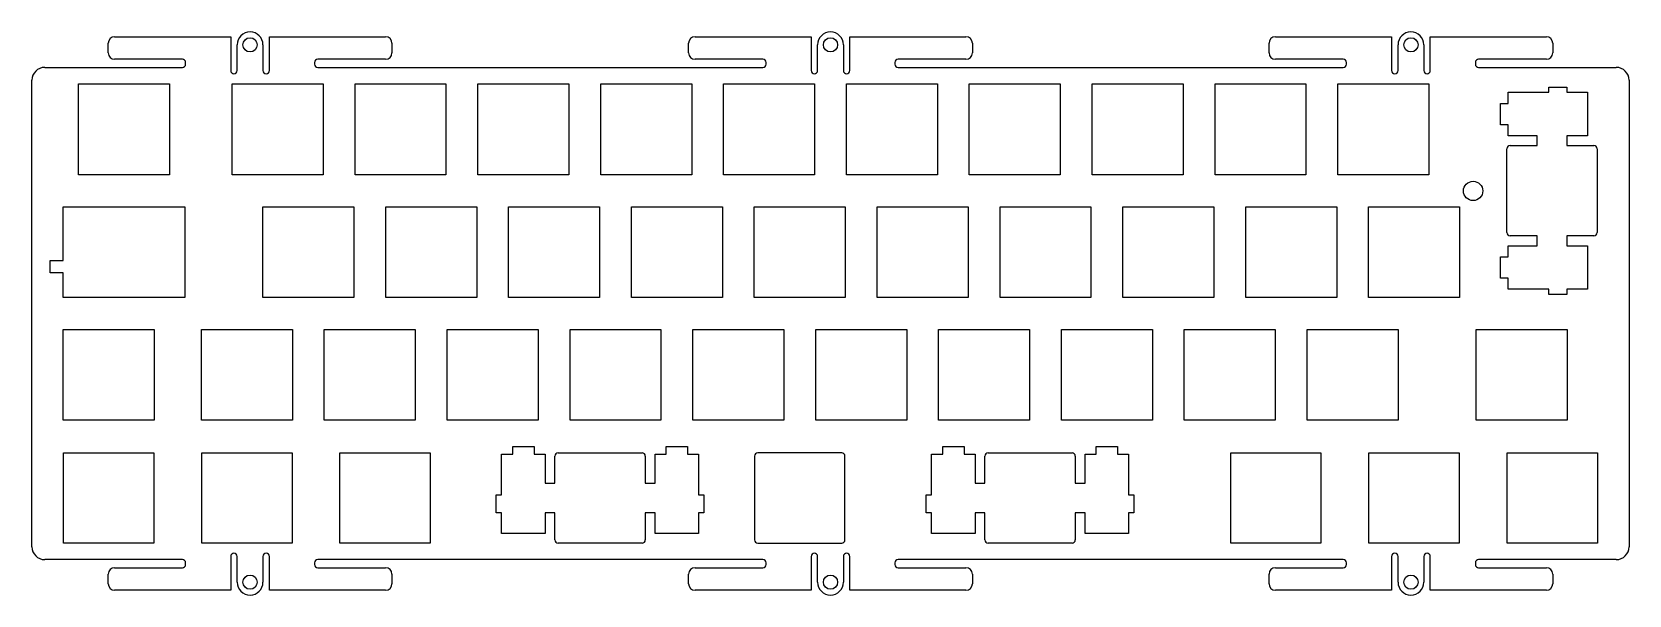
# Model space of a CAD drawing. Header units: millimetres. Extents: x 39 to 286, y -128 to -41.
import ezdxf

# ---------------------------------------------------------------- set-up
doc = ezdxf.new("R2010")
doc.units = ezdxf.units.MM
for name, color, linetype in [('Shape10000', 7, 'CONTINUOUS'), ('Shape10001', 7, 'CONTINUOUS'), ('Shape10002', 7, 'CONTINUOUS'), ('Shape10003', 7, 'CONTINUOUS'), ('Shape10004', 7, 'CONTINUOUS'), ('Shape10005', 7, 'CONTINUOUS'), ('Shape10006', 7, 'CONTINUOUS'), ('Shape10007', 7, 'CONTINUOUS'), ('Shape10008', 7, 'CONTINUOUS'), ('Shape10009', 7, 'CONTINUOUS'), ('Shape10010', 7, 'CONTINUOUS'), ('Shape10011', 7, 'CONTINUOUS'), ('Shape10012', 7, 'CONTINUOUS'), ('Shape10013', 7, 'CONTINUOUS'), ('Shape10014', 7, 'CONTINUOUS'), ('Shape10015', 7, 'CONTINUOUS'), ('Shape10016', 7, 'CONTINUOUS'), ('Shape10017', 7, 'CONTINUOUS'), ('Shape10018', 7, 'CONTINUOUS'), ('Shape10019', 7, 'CONTINUOUS'), ('Shape10108', 7, 'CONTINUOUS'), ('Shape10109', 7, 'CONTINUOUS'), ('Shape10110', 7, 'CONTINUOUS'), ('Shape10111', 7, 'CONTINUOUS'), ('Shape10112', 7, 'CONTINUOUS'), ('Shape10113', 7, 'CONTINUOUS'), ('Shape10114', 7, 'CONTINUOUS'), ('Shape10115', 7, 'CONTINUOUS'), ('Shape10116', 7, 'CONTINUOUS'), ('Shape10117', 7, 'CONTINUOUS'), ('Shape10118', 7, 'CONTINUOUS'), ('Shape10119', 7, 'CONTINUOUS'), ('Shape10120', 7, 'CONTINUOUS'), ('Shape10121', 7, 'CONTINUOUS'), ('Shape10122', 7, 'CONTINUOUS'), ('Shape10123', 7, 'CONTINUOUS'), ('Shape10124', 7, 'CONTINUOUS'), ('Shape10125', 7, 'CONTINUOUS'), ('Shape10126', 7, 'CONTINUOUS'), ('Shape10127', 7, 'CONTINUOUS'), ('Shape10128', 7, 'CONTINUOUS'), ('Shape10129', 7, 'CONTINUOUS'), ('Shape10130', 7, 'CONTINUOUS'), ('Shape10131', 7, 'CONTINUOUS'), ('Shape10132', 7, 'CONTINUOUS'), ('Shape10133', 7, 'CONTINUOUS'), ('Shape10134', 7, 'CONTINUOUS'), ('Shape10135', 7, 'CONTINUOUS'), ('Shape10136', 7, 'CONTINUOUS'), ('Shape10137', 7, 'CONTINUOUS'), ('Shape10138', 7, 'CONTINUOUS'), ('Shape10139', 7, 'CONTINUOUS'), ('Shape10140', 7, 'CONTINUOUS'), ('Shape10141', 7, 'CONTINUOUS'), ('Shape10142', 7, 'CONTINUOUS'), ('Shape10143', 7, 'CONTINUOUS'), ('Shape10144', 7, 'CONTINUOUS'), ('Shape10145', 7, 'CONTINUOUS'), ('Shape10146', 7, 'CONTINUOUS'), ('Shape10147', 7, 'CONTINUOUS'), ('Shape10148', 7, 'CONTINUOUS'), ('Shape10149', 7, 'CONTINUOUS'), ('Shape10150', 7, 'CONTINUOUS'), ('Shape10151', 7, 'CONTINUOUS'), ('Shape10152', 7, 'CONTINUOUS'), ('Shape10153', 7, 'CONTINUOUS'), ('Shape10154', 7, 'CONTINUOUS'), ('Shape10155', 7, 'CONTINUOUS'), ('Shape10156', 7, 'CONTINUOUS'), ('Shape10157', 7, 'CONTINUOUS'), ('Shape10158', 7, 'CONTINUOUS'), ('Shape10159', 7, 'CONTINUOUS'), ('Shape10160', 7, 'CONTINUOUS'), ('Shape10161', 7, 'CONTINUOUS'), ('Shape10162', 7, 'CONTINUOUS'), ('Shape10163', 7, 'CONTINUOUS'), ('Shape10164', 7, 'CONTINUOUS'), ('Shape10165', 7, 'CONTINUOUS'), ('Shape10166', 7, 'CONTINUOUS'), ('Shape10167', 7, 'CONTINUOUS'), ('Shape10168', 7, 'CONTINUOUS'), ('Shape10169', 7, 'CONTINUOUS'), ('Shape10170', 7, 'CONTINUOUS'), ('Shape10171', 7, 'CONTINUOUS'), ('Shape10172', 7, 'CONTINUOUS'), ('Shape10173', 7, 'CONTINUOUS'), ('Shape10174', 7, 'CONTINUOUS'), ('Shape10175', 7, 'CONTINUOUS'), ('Shape10176', 7, 'CONTINUOUS'), ('Shape10177', 7, 'CONTINUOUS'), ('Shape10178', 7, 'CONTINUOUS'), ('Shape10179', 7, 'CONTINUOUS'), ('Shape10180', 7, 'CONTINUOUS'), ('Shape10181', 7, 'CONTINUOUS'), ('Shape10182', 7, 'CONTINUOUS'), ('Shape10183', 7, 'CONTINUOUS'), ('Shape10184', 7, 'CONTINUOUS'), ('Shape10185', 7, 'CONTINUOUS'), ('Shape10186', 7, 'CONTINUOUS'), ('Shape10187', 7, 'CONTINUOUS'), ('Shape10188', 7, 'CONTINUOUS'), ('Shape10189', 7, 'CONTINUOUS'), ('Shape10190', 7, 'CONTINUOUS'), ('Shape10191', 7, 'CONTINUOUS'), ('Shape10192', 7, 'CONTINUOUS'), ('Shape10193', 7, 'CONTINUOUS'), ('Shape10194', 7, 'CONTINUOUS'), ('Shape10195', 7, 'CONTINUOUS'), ('Shape10631', 7, 'CONTINUOUS'), ('Shape10632', 7, 'CONTINUOUS'), ('Shape10633', 7, 'CONTINUOUS'), ('Shape10634', 7, 'CONTINUOUS'), ('Shape10635', 7, 'CONTINUOUS'), ('Shape10636', 7, 'CONTINUOUS'), ('Shape10637', 7, 'CONTINUOUS'), ('Shape10638', 7, 'CONTINUOUS'), ('Shape10639', 7, 'CONTINUOUS'), ('Shape10640', 7, 'CONTINUOUS'), ('Shape10641', 7, 'CONTINUOUS'), ('Shape10642', 7, 'CONTINUOUS'), ('Shape10643', 7, 'CONTINUOUS'), ('Shape10644', 7, 'CONTINUOUS'), ('Shape10645', 7, 'CONTINUOUS'), ('Shape10646', 7, 'CONTINUOUS'), ('Shape10647', 7, 'CONTINUOUS'), ('Shape10648', 7, 'CONTINUOUS'), ('Shape10649', 7, 'CONTINUOUS'), ('Shape10650', 7, 'CONTINUOUS'), ('Shape10651', 7, 'CONTINUOUS'), ('Shape10652', 7, 'CONTINUOUS'), ('Shape10653', 7, 'CONTINUOUS'), ('Shape10654', 7, 'CONTINUOUS'), ('Shape10655', 7, 'CONTINUOUS'), ('Shape10656', 7, 'CONTINUOUS'), ('Shape10657', 7, 'CONTINUOUS'), ('Shape10658', 7, 'CONTINUOUS'), ('Shape10659', 7, 'CONTINUOUS'), ('Shape10660', 7, 'CONTINUOUS'), ('Shape10661', 7, 'CONTINUOUS'), ('Shape10662', 7, 'CONTINUOUS'), ('Shape10663', 7, 'CONTINUOUS'), ('Shape10664', 7, 'CONTINUOUS'), ('Shape10665', 7, 'CONTINUOUS'), ('Shape10666', 7, 'CONTINUOUS'), ('Shape10667', 7, 'CONTINUOUS'), ('Shape10668', 7, 'CONTINUOUS'), ('Shape10669', 7, 'CONTINUOUS'), ('Shape10670', 7, 'CONTINUOUS'), ('Shape10703', 7, 'CONTINUOUS'), ('Shape10704', 7, 'CONTINUOUS'), ('Shape10705', 7, 'CONTINUOUS'), ('Shape10706', 7, 'CONTINUOUS'), ('Shape10707', 7, 'CONTINUOUS'), ('Shape10708', 7, 'CONTINUOUS'), ('Shape10709', 7, 'CONTINUOUS'), ('Shape10710', 7, 'CONTINUOUS'), ('Shape12740', 7, 'CONTINUOUS'), ('Shape8172', 7, 'CONTINUOUS'), ('Shape8173', 7, 'CONTINUOUS'), ('Shape8174', 7, 'CONTINUOUS'), ('Shape8175', 7, 'CONTINUOUS'), ('Shape8176', 7, 'CONTINUOUS'), ('Shape8177', 7, 'CONTINUOUS'), ('Shape8178', 7, 'CONTINUOUS'), ('Shape8179', 7, 'CONTINUOUS'), ('Shape8180', 7, 'CONTINUOUS'), ('Shape8181', 7, 'CONTINUOUS'), ('Shape8182', 7, 'CONTINUOUS'), ('Shape8183', 7, 'CONTINUOUS'), ('Shape8184', 7, 'CONTINUOUS'), ('Shape8185', 7, 'CONTINUOUS'), ('Shape8186', 7, 'CONTINUOUS'), ('Shape8187', 7, 'CONTINUOUS'), ('Shape8188', 7, 'CONTINUOUS'), ('Shape8189', 7, 'CONTINUOUS'), ('Shape8190', 7, 'CONTINUOUS'), ('Shape8191', 7, 'CONTINUOUS'), ('Shape8192', 7, 'CONTINUOUS'), ('Shape8193', 7, 'CONTINUOUS'), ('Shape8194', 7, 'CONTINUOUS'), ('Shape8195', 7, 'CONTINUOUS'), ('Shape8328', 7, 'CONTINUOUS'), ('Shape8329', 7, 'CONTINUOUS'), ('Shape8330', 7, 'CONTINUOUS'), ('Shape8331', 7, 'CONTINUOUS'), ('Shape8332', 7, 'CONTINUOUS'), ('Shape8333', 7, 'CONTINUOUS'), ('Shape8334', 7, 'CONTINUOUS'), ('Shape8335', 7, 'CONTINUOUS'), ('Shape8336', 7, 'CONTINUOUS'), ('Shape8337', 7, 'CONTINUOUS'), ('Shape8338', 7, 'CONTINUOUS'), ('Shape8339', 7, 'CONTINUOUS'), ('Shape8340', 7, 'CONTINUOUS'), ('Shape8341', 7, 'CONTINUOUS'), ('Shape8342', 7, 'CONTINUOUS'), ('Shape8343', 7, 'CONTINUOUS'), ('Shape8344', 7, 'CONTINUOUS'), ('Shape8345', 7, 'CONTINUOUS'), ('Shape8346', 7, 'CONTINUOUS'), ('Shape8347', 7, 'CONTINUOUS'), ('Shape8348', 7, 'CONTINUOUS'), ('Shape8349', 7, 'CONTINUOUS'), ('Shape8350', 7, 'CONTINUOUS'), ('Shape8351', 7, 'CONTINUOUS'), ('Shape8352', 7, 'CONTINUOUS'), ('Shape8353', 7, 'CONTINUOUS'), ('Shape8354', 7, 'CONTINUOUS'), ('Shape8355', 7, 'CONTINUOUS'), ('Shape8356', 7, 'CONTINUOUS'), ('Shape8357', 7, 'CONTINUOUS'), ('Shape8358', 7, 'CONTINUOUS'), ('Shape8359', 7, 'CONTINUOUS'), ('Shape8360', 7, 'CONTINUOUS'), ('Shape8361', 7, 'CONTINUOUS'), ('Shape8362', 7, 'CONTINUOUS'), ('Shape8363', 7, 'CONTINUOUS'), ('Shape8364', 7, 'CONTINUOUS'), ('Shape8365', 7, 'CONTINUOUS'), ('Shape8366', 7, 'CONTINUOUS'), ('Shape8367', 7, 'CONTINUOUS'), ('Shape8368', 7, 'CONTINUOUS'), ('Shape8369', 7, 'CONTINUOUS'), ('Shape8370', 7, 'CONTINUOUS'), ('Shape8371', 7, 'CONTINUOUS'), ('Shape8372', 7, 'CONTINUOUS'), ('Shape8373', 7, 'CONTINUOUS'), ('Shape8374', 7, 'CONTINUOUS'), ('Shape8375', 7, 'CONTINUOUS'), ('Shape8376', 7, 'CONTINUOUS'), ('Shape8377', 7, 'CONTINUOUS'), ('Shape8378', 7, 'CONTINUOUS'), ('Shape8379', 7, 'CONTINUOUS'), ('Shape8380', 7, 'CONTINUOUS'), ('Shape8381', 7, 'CONTINUOUS'), ('Shape8382', 7, 'CONTINUOUS'), ('Shape8383', 7, 'CONTINUOUS'), ('Shape8384', 7, 'CONTINUOUS'), ('Shape8385', 7, 'CONTINUOUS'), ('Shape8386', 7, 'CONTINUOUS'), ('Shape8387', 7, 'CONTINUOUS'), ('Shape8388', 7, 'CONTINUOUS'), ('Shape8389', 7, 'CONTINUOUS'), ('Shape8390', 7, 'CONTINUOUS'), ('Shape8391', 7, 'CONTINUOUS'), ('Shape8392', 7, 'CONTINUOUS'), ('Shape8393', 7, 'CONTINUOUS'), ('Shape8394', 7, 'CONTINUOUS'), ('Shape8395', 7, 'CONTINUOUS'), ('Shape8396', 7, 'CONTINUOUS'), ('Shape8397', 7, 'CONTINUOUS'), ('Shape8398', 7, 'CONTINUOUS'), ('Shape8399', 7, 'CONTINUOUS'), ('Shape8400', 7, 'CONTINUOUS'), ('Shape8401', 7, 'CONTINUOUS'), ('Shape8402', 7, 'CONTINUOUS'), ('Shape8403', 7, 'CONTINUOUS'), ('Shape8404', 7, 'CONTINUOUS'), ('Shape8405', 7, 'CONTINUOUS'), ('Shape8406', 7, 'CONTINUOUS'), ('Shape8407', 7, 'CONTINUOUS'), ('Shape8408', 7, 'CONTINUOUS'), ('Shape8409', 7, 'CONTINUOUS'), ('Shape8410', 7, 'CONTINUOUS'), ('Shape8411', 7, 'CONTINUOUS'), ('Shape8412', 7, 'CONTINUOUS'), ('Shape8413', 7, 'CONTINUOUS'), ('Shape8414', 7, 'CONTINUOUS'), ('Shape8415', 7, 'CONTINUOUS'), ('Shape8416', 7, 'CONTINUOUS'), ('Shape8417', 7, 'CONTINUOUS'), ('Shape8418', 7, 'CONTINUOUS'), ('Shape8419', 7, 'CONTINUOUS'), ('Shape8420', 7, 'CONTINUOUS'), ('Shape8421', 7, 'CONTINUOUS'), ('Shape8422', 7, 'CONTINUOUS'), ('Shape8423', 7, 'CONTINUOUS'), ('Shape8424', 7, 'CONTINUOUS'), ('Shape8425', 7, 'CONTINUOUS'), ('Shape8426', 7, 'CONTINUOUS'), ('Shape8427', 7, 'CONTINUOUS'), ('Shape8428', 7, 'CONTINUOUS'), ('Shape8429', 7, 'CONTINUOUS'), ('Shape8430', 7, 'CONTINUOUS'), ('Shape8431', 7, 'CONTINUOUS'), ('Shape8432', 7, 'CONTINUOUS'), ('Shape8433', 7, 'CONTINUOUS'), ('Shape8434', 7, 'CONTINUOUS'), ('Shape8435', 7, 'CONTINUOUS'), ('Shape8436', 7, 'CONTINUOUS'), ('Shape8437', 7, 'CONTINUOUS'), ('Shape8438', 7, 'CONTINUOUS'), ('Shape8439', 7, 'CONTINUOUS'), ('Shape8440', 7, 'CONTINUOUS'), ('Shape8441', 7, 'CONTINUOUS'), ('Shape8442', 7, 'CONTINUOUS'), ('Shape8443', 7, 'CONTINUOUS'), ('Shape8444', 7, 'CONTINUOUS'), ('Shape8445', 7, 'CONTINUOUS'), ('Shape8446', 7, 'CONTINUOUS'), ('Shape8447', 7, 'CONTINUOUS'), ('Shape8448', 7, 'CONTINUOUS'), ('Shape8449', 7, 'CONTINUOUS'), ('Shape8450', 7, 'CONTINUOUS'), ('Shape8451', 7, 'CONTINUOUS'), ('Shape8452', 7, 'CONTINUOUS'), ('Shape8453', 7, 'CONTINUOUS'), ('Shape8454', 7, 'CONTINUOUS'), ('Shape8455', 7, 'CONTINUOUS'), ('Shape8456', 7, 'CONTINUOUS'), ('Shape8457', 7, 'CONTINUOUS'), ('Shape8458', 7, 'CONTINUOUS'), ('Shape8459', 7, 'CONTINUOUS'), ('Shape9862', 7, 'CONTINUOUS'), ('Shape9863', 7, 'CONTINUOUS'), ('Shape9864', 7, 'CONTINUOUS'), ('Shape9865', 7, 'CONTINUOUS'), ('Shape9866', 7, 'CONTINUOUS'), ('Shape9867', 7, 'CONTINUOUS'), ('Shape9868', 7, 'CONTINUOUS'), ('Shape9869', 7, 'CONTINUOUS'), ('Shape9870', 7, 'CONTINUOUS'), ('Shape9871', 7, 'CONTINUOUS'), ('Shape9872', 7, 'CONTINUOUS'), ('Shape9873', 7, 'CONTINUOUS'), ('Shape9874', 7, 'CONTINUOUS'), ('Shape9875', 7, 'CONTINUOUS'), ('Shape9876', 7, 'CONTINUOUS'), ('Shape9877', 7, 'CONTINUOUS'), ('Shape9878', 7, 'CONTINUOUS'), ('Shape9879', 7, 'CONTINUOUS'), ('Shape9880', 7, 'CONTINUOUS'), ('Shape9881', 7, 'CONTINUOUS'), ('Shape9882', 7, 'CONTINUOUS'), ('Shape9883', 7, 'CONTINUOUS'), ('Shape9884', 7, 'CONTINUOUS'), ('Shape9885', 7, 'CONTINUOUS'), ('Shape9886', 7, 'CONTINUOUS'), ('Shape9887', 7, 'CONTINUOUS'), ('Shape9888', 7, 'CONTINUOUS'), ('Shape9889', 7, 'CONTINUOUS'), ('Shape9890', 7, 'CONTINUOUS'), ('Shape9891', 7, 'CONTINUOUS'), ('Shape9892', 7, 'CONTINUOUS'), ('Shape9893', 7, 'CONTINUOUS'), ('Shape9894', 7, 'CONTINUOUS'), ('Shape9895', 7, 'CONTINUOUS'), ('Shape9896', 7, 'CONTINUOUS'), ('Shape9897', 7, 'CONTINUOUS'), ('Shape9898', 7, 'CONTINUOUS'), ('Shape9899', 7, 'CONTINUOUS'), ('Shape9900', 7, 'CONTINUOUS'), ('Shape9901', 7, 'CONTINUOUS'), ('Shape9902', 7, 'CONTINUOUS'), ('Shape9903', 7, 'CONTINUOUS'), ('Shape9904', 7, 'CONTINUOUS'), ('Shape9905', 7, 'CONTINUOUS'), ('Shape9906', 7, 'CONTINUOUS'), ('Shape9907', 7, 'CONTINUOUS'), ('Shape9908', 7, 'CONTINUOUS'), ('Shape9909', 7, 'CONTINUOUS'), ('Shape9910', 7, 'CONTINUOUS'), ('Shape9911', 7, 'CONTINUOUS'), ('Shape9912', 7, 'CONTINUOUS'), ('Shape9913', 7, 'CONTINUOUS'), ('Shape9914', 7, 'CONTINUOUS'), ('Shape9915', 7, 'CONTINUOUS'), ('Shape9916', 7, 'CONTINUOUS'), ('Shape9917', 7, 'CONTINUOUS'), ('Shape9918', 7, 'CONTINUOUS'), ('Shape9919', 7, 'CONTINUOUS'), ('Shape9920', 7, 'CONTINUOUS'), ('Shape9921', 7, 'CONTINUOUS'), ('Shape9922', 7, 'CONTINUOUS'), ('Shape9923', 7, 'CONTINUOUS'), ('Shape9924', 7, 'CONTINUOUS'), ('Shape9925', 7, 'CONTINUOUS'), ('Shape9926', 7, 'CONTINUOUS'), ('Shape9927', 7, 'CONTINUOUS'), ('Shape9928', 7, 'CONTINUOUS'), ('Shape9929', 7, 'CONTINUOUS'), ('Shape9930', 7, 'CONTINUOUS'), ('Shape9931', 7, 'CONTINUOUS'), ('Shape9932', 7, 'CONTINUOUS'), ('Shape9933', 7, 'CONTINUOUS'), ('Shape9934', 7, 'CONTINUOUS'), ('Shape9935', 7, 'CONTINUOUS'), ('Shape9936', 7, 'CONTINUOUS'), ('Shape9937', 7, 'CONTINUOUS'), ('Shape9938', 7, 'CONTINUOUS'), ('Shape9939', 7, 'CONTINUOUS'), ('Shape9940', 7, 'CONTINUOUS'), ('Shape9941', 7, 'CONTINUOUS'), ('Shape9942', 7, 'CONTINUOUS'), ('Shape9943', 7, 'CONTINUOUS'), ('Shape9944', 7, 'CONTINUOUS'), ('Shape9945', 7, 'CONTINUOUS'), ('Shape9946', 7, 'CONTINUOUS'), ('Shape9947', 7, 'CONTINUOUS'), ('Shape9948', 7, 'CONTINUOUS'), ('Shape9949', 7, 'CONTINUOUS'), ('Shape9950', 7, 'CONTINUOUS'), ('Shape9951', 7, 'CONTINUOUS'), ('Shape9952', 7, 'CONTINUOUS'), ('Shape9953', 7, 'CONTINUOUS'), ('Shape9954', 7, 'CONTINUOUS'), ('Shape9955', 7, 'CONTINUOUS'), ('Shape9956', 7, 'CONTINUOUS'), ('Shape9957', 7, 'CONTINUOUS'), ('Shape9958', 7, 'CONTINUOUS'), ('Shape9959', 7, 'CONTINUOUS'), ('Shape9960', 7, 'CONTINUOUS'), ('Shape9961', 7, 'CONTINUOUS'), ('Shape9962', 7, 'CONTINUOUS'), ('Shape9963', 7, 'CONTINUOUS'), ('Shape9964', 7, 'CONTINUOUS'), ('Shape9965', 7, 'CONTINUOUS'), ('Shape9966', 7, 'CONTINUOUS'), ('Shape9967', 7, 'CONTINUOUS'), ('Shape9968', 7, 'CONTINUOUS'), ('Shape9969', 7, 'CONTINUOUS'), ('Shape9970', 7, 'CONTINUOUS'), ('Shape9971', 7, 'CONTINUOUS'), ('Shape9972', 7, 'CONTINUOUS'), ('Shape9973', 7, 'CONTINUOUS'), ('Shape9974', 7, 'CONTINUOUS'), ('Shape9975', 7, 'CONTINUOUS'), ('Shape9976', 7, 'CONTINUOUS'), ('Shape9977', 7, 'CONTINUOUS'), ('Shape9978', 7, 'CONTINUOUS'), ('Shape9979', 7, 'CONTINUOUS'), ('Shape9980', 7, 'CONTINUOUS'), ('Shape9981', 7, 'CONTINUOUS'), ('Shape9982', 7, 'CONTINUOUS'), ('Shape9983', 7, 'CONTINUOUS'), ('Shape9984', 7, 'CONTINUOUS'), ('Shape9985', 7, 'CONTINUOUS'), ('Shape9986', 7, 'CONTINUOUS'), ('Shape9987', 7, 'CONTINUOUS'), ('Shape9988', 7, 'CONTINUOUS'), ('Shape9989', 7, 'CONTINUOUS'), ('Shape9990', 7, 'CONTINUOUS'), ('Shape9991', 7, 'CONTINUOUS'), ('Shape9992', 7, 'CONTINUOUS'), ('Shape9993', 7, 'CONTINUOUS'), ('Shape9994', 7, 'CONTINUOUS'), ('Shape9995', 7, 'CONTINUOUS'), ('Shape9996', 7, 'CONTINUOUS'), ('Shape9997', 7, 'CONTINUOUS'), ('Shape9998', 7, 'CONTINUOUS'), ('Shape9999', 7, 'CONTINUOUS')]:
    doc.layers.add(name, color=color, linetype=linetype)

msp = doc.modelspace()

# ---------------------------------------------------------------- linework, layer by layer
at = {"layer": 'Shape10000'}
msp.add_arc((141.49, -44.3455), 1, 180, -90, dxfattribs=at)
at = {"layer": 'Shape10001'}
msp.add_line((140.49, -44.3455), (140.49, -42.8455), dxfattribs=at)
at = {"layer": 'Shape10002'}
msp.add_arc((141.49, -42.8455), 1, 90, 180, dxfattribs=at)
at = {"layer": 'Shape10003'}
msp.add_line((141.49, -41.8455), (159.49, -41.8455), dxfattribs=at)
at = {"layer": 'Shape10004'}
msp.add_line((159.49, -41.8455), (159.49, -47.0955), dxfattribs=at)
at = {"layer": 'Shape10005'}
msp.add_arc((159.99, -47.0955), 0.5, 180, 0, dxfattribs=at)
at = {"layer": 'Shape10006'}
msp.add_line((160.49, -47.0955), (160.49, -43.0955), dxfattribs=at)
at = {"layer": 'Shape10007'}
msp.add_arc((162.49, -43.0955), 2, 0, 180, dxfattribs=at)
at = {"layer": 'Shape10008'}
msp.add_line((164.49, -43.0955), (164.49, -47.0955), dxfattribs=at)
at = {"layer": 'Shape10009'}
msp.add_arc((164.99, -47.0955), 0.5, 180, 0, dxfattribs=at)
at = {"layer": 'Shape10010'}
msp.add_line((165.49, -47.0955), (165.49, -41.8455), dxfattribs=at)
at = {"layer": 'Shape10011'}
msp.add_line((165.49, -41.8455), (183.49, -41.8455), dxfattribs=at)
at = {"layer": 'Shape10012'}
msp.add_arc((183.49, -42.8455), 1, 0, 90, dxfattribs=at)
at = {"layer": 'Shape10013'}
msp.add_line((184.49, -42.8455), (184.49, -44.3455), dxfattribs=at)
at = {"layer": 'Shape10014'}
msp.add_circle((252.49, -43.0955), 1.1, dxfattribs=at)
at = {"layer": 'Shape10015'}
msp.add_circle((162.49, -43.0955), 1.1, dxfattribs=at)
at = {"layer": 'Shape10016'}
msp.add_circle((72.49, -43.0955), 1.1, dxfattribs=at)
at = {"layer": 'Shape10017'}
msp.add_circle((252.49, -126.494), 1.1, dxfattribs=at)
at = {"layer": 'Shape10018'}
msp.add_circle((162.49, -126.494), 1.1, dxfattribs=at)
at = {"layer": 'Shape10019'}
msp.add_circle((72.49, -126.494), 1.1, dxfattribs=at)
at = {"layer": 'Shape10108'}
msp.add_line((119.77, -119.919), (119.77, -115.72), dxfattribs=at)
at = {"layer": 'Shape10109'}
msp.add_arc((120.27, -119.919), 0.5, 180, -90, dxfattribs=at)
at = {"layer": 'Shape10110'}
msp.add_line((119.77, -115.72), (118.245, -115.72), dxfattribs=at)
at = {"layer": 'Shape10111'}
msp.add_line((118.245, -115.72), (118.245, -118.949), dxfattribs=at)
at = {"layer": 'Shape10112'}
msp.add_line((118.245, -118.949), (111.495, -118.949), dxfattribs=at)
at = {"layer": 'Shape10113'}
msp.add_line((111.495, -118.949), (111.495, -115.72), dxfattribs=at)
at = {"layer": 'Shape10114'}
msp.add_line((111.495, -115.72), (110.67, -115.72), dxfattribs=at)
at = {"layer": 'Shape10115'}
msp.add_line((110.67, -115.72), (110.67, -112.92), dxfattribs=at)
at = {"layer": 'Shape10116'}
msp.add_line((110.67, -112.92), (111.495, -112.92), dxfattribs=at)
at = {"layer": 'Shape10117'}
msp.add_line((111.495, -112.92), (111.495, -106.65), dxfattribs=at)
at = {"layer": 'Shape10118'}
msp.add_line((111.495, -106.65), (113.22, -106.65), dxfattribs=at)
at = {"layer": 'Shape10119'}
msp.add_line((113.22, -106.65), (113.22, -105.45), dxfattribs=at)
at = {"layer": 'Shape10120'}
msp.add_line((113.22, -105.45), (116.519, -105.45), dxfattribs=at)
at = {"layer": 'Shape10121'}
msp.add_line((116.519, -105.45), (116.519, -106.65), dxfattribs=at)
at = {"layer": 'Shape10122'}
msp.add_line((116.519, -106.65), (118.245, -106.65), dxfattribs=at)
at = {"layer": 'Shape10123'}
msp.add_line((118.245, -106.65), (118.245, -111.119), dxfattribs=at)
at = {"layer": 'Shape10124'}
msp.add_line((118.245, -111.119), (119.77, -111.119), dxfattribs=at)
at = {"layer": 'Shape10125'}
msp.add_line((119.77, -111.119), (119.77, -106.92), dxfattribs=at)
at = {"layer": 'Shape10126'}
msp.add_line((120.27, -106.42), (133.27, -106.42), dxfattribs=at)
at = {"layer": 'Shape10127'}
msp.add_arc((120.27, -106.92), 0.5, 90, 180, dxfattribs=at)
at = {"layer": 'Shape10128'}
msp.add_line((133.77, -106.92), (133.77, -111.119), dxfattribs=at)
at = {"layer": 'Shape10129'}
msp.add_arc((133.27, -106.92), 0.5, 0, 90, dxfattribs=at)
at = {"layer": 'Shape10130'}
msp.add_line((133.77, -111.119), (135.295, -111.119), dxfattribs=at)
at = {"layer": 'Shape10131'}
msp.add_line((135.295, -111.119), (135.295, -106.65), dxfattribs=at)
at = {"layer": 'Shape10132'}
msp.add_line((135.295, -106.65), (137.019, -106.65), dxfattribs=at)
at = {"layer": 'Shape10133'}
msp.add_line((137.019, -106.65), (137.019, -105.45), dxfattribs=at)
at = {"layer": 'Shape10134'}
msp.add_line((137.019, -105.45), (140.32, -105.45), dxfattribs=at)
at = {"layer": 'Shape10135'}
msp.add_line((140.32, -105.45), (140.32, -106.65), dxfattribs=at)
at = {"layer": 'Shape10136'}
msp.add_line((140.32, -106.65), (142.045, -106.65), dxfattribs=at)
at = {"layer": 'Shape10137'}
msp.add_line((142.045, -106.65), (142.045, -112.92), dxfattribs=at)
at = {"layer": 'Shape10138'}
msp.add_line((142.045, -112.92), (142.87, -112.92), dxfattribs=at)
at = {"layer": 'Shape10139'}
msp.add_line((142.87, -112.92), (142.87, -115.72), dxfattribs=at)
at = {"layer": 'Shape10140'}
msp.add_line((142.87, -115.72), (142.045, -115.72), dxfattribs=at)
at = {"layer": 'Shape10141'}
msp.add_line((142.045, -115.72), (142.045, -118.949), dxfattribs=at)
at = {"layer": 'Shape10142'}
msp.add_line((142.045, -118.949), (135.295, -118.949), dxfattribs=at)
at = {"layer": 'Shape10143'}
msp.add_line((135.295, -118.949), (135.295, -115.72), dxfattribs=at)
at = {"layer": 'Shape10144'}
msp.add_line((135.295, -115.72), (133.77, -115.72), dxfattribs=at)
at = {"layer": 'Shape10145'}
msp.add_line((133.77, -115.72), (133.77, -119.919), dxfattribs=at)
at = {"layer": 'Shape10146'}
msp.add_arc((133.27, -119.919), 0.5, -90, 0, dxfattribs=at)
at = {"layer": 'Shape10147'}
msp.add_line((133.27, -120.419), (120.27, -120.419), dxfattribs=at)
at = {"layer": 'Shape10148'}
msp.add_line((186.445, -119.919), (186.445, -115.72), dxfattribs=at)
at = {"layer": 'Shape10149'}
msp.add_arc((186.945, -119.919), 0.5, 180, -90, dxfattribs=at)
at = {"layer": 'Shape10150'}
msp.add_line((186.445, -115.72), (184.92, -115.72), dxfattribs=at)
at = {"layer": 'Shape10151'}
msp.add_line((184.92, -115.72), (184.92, -118.949), dxfattribs=at)
at = {"layer": 'Shape10152'}
msp.add_line((184.92, -118.949), (178.17, -118.949), dxfattribs=at)
at = {"layer": 'Shape10153'}
msp.add_line((178.17, -118.949), (178.17, -115.72), dxfattribs=at)
at = {"layer": 'Shape10154'}
msp.add_line((178.17, -115.72), (177.344, -115.72), dxfattribs=at)
at = {"layer": 'Shape10155'}
msp.add_line((177.344, -115.72), (177.344, -112.92), dxfattribs=at)
at = {"layer": 'Shape10156'}
msp.add_line((177.344, -112.92), (178.17, -112.92), dxfattribs=at)
at = {"layer": 'Shape10157'}
msp.add_line((178.17, -112.92), (178.17, -106.65), dxfattribs=at)
at = {"layer": 'Shape10158'}
msp.add_line((178.17, -106.65), (179.895, -106.65), dxfattribs=at)
at = {"layer": 'Shape10159'}
msp.add_line((179.895, -106.65), (179.895, -105.45), dxfattribs=at)
at = {"layer": 'Shape10160'}
msp.add_line((179.895, -105.45), (183.194, -105.45), dxfattribs=at)
at = {"layer": 'Shape10161'}
msp.add_line((183.194, -105.45), (183.194, -106.65), dxfattribs=at)
at = {"layer": 'Shape10162'}
msp.add_line((183.194, -106.65), (184.92, -106.65), dxfattribs=at)
at = {"layer": 'Shape10163'}
msp.add_line((184.92, -106.65), (184.92, -111.119), dxfattribs=at)
at = {"layer": 'Shape10164'}
msp.add_line((184.92, -111.119), (186.445, -111.119), dxfattribs=at)
at = {"layer": 'Shape10165'}
msp.add_line((186.445, -111.119), (186.445, -106.92), dxfattribs=at)
at = {"layer": 'Shape10166'}
msp.add_line((186.945, -106.42), (199.944, -106.42), dxfattribs=at)
at = {"layer": 'Shape10167'}
msp.add_arc((199.944, -106.92), 0.5, 0, 90, dxfattribs=at)
at = {"layer": 'Shape10168'}
msp.add_arc((186.945, -106.92), 0.5, 90, 180, dxfattribs=at)
at = {"layer": 'Shape10169'}
msp.add_line((200.444, -106.92), (200.444, -111.119), dxfattribs=at)
at = {"layer": 'Shape10170'}
msp.add_line((200.444, -111.119), (201.97, -111.119), dxfattribs=at)
at = {"layer": 'Shape10171'}
msp.add_line((201.97, -111.119), (201.97, -106.65), dxfattribs=at)
at = {"layer": 'Shape10172'}
msp.add_line((201.97, -106.65), (203.694, -106.65), dxfattribs=at)
at = {"layer": 'Shape10173'}
msp.add_line((203.694, -106.65), (203.694, -105.45), dxfattribs=at)
at = {"layer": 'Shape10174'}
msp.add_line((203.694, -105.45), (206.994, -105.45), dxfattribs=at)
at = {"layer": 'Shape10175'}
msp.add_line((206.994, -105.45), (206.994, -106.65), dxfattribs=at)
at = {"layer": 'Shape10176'}
msp.add_line((206.994, -106.65), (208.719, -106.65), dxfattribs=at)
at = {"layer": 'Shape10177'}
msp.add_line((208.719, -106.65), (208.719, -112.92), dxfattribs=at)
at = {"layer": 'Shape10178'}
msp.add_line((208.719, -112.92), (209.545, -112.92), dxfattribs=at)
at = {"layer": 'Shape10179'}
msp.add_line((209.545, -112.92), (209.545, -115.72), dxfattribs=at)
at = {"layer": 'Shape10180'}
msp.add_line((209.545, -115.72), (208.719, -115.72), dxfattribs=at)
at = {"layer": 'Shape10181'}
msp.add_line((208.719, -115.72), (208.719, -118.949), dxfattribs=at)
at = {"layer": 'Shape10182'}
msp.add_line((208.719, -118.949), (201.97, -118.949), dxfattribs=at)
at = {"layer": 'Shape10183'}
msp.add_line((201.97, -118.949), (201.97, -115.72), dxfattribs=at)
at = {"layer": 'Shape10184'}
msp.add_line((201.97, -115.72), (200.444, -115.72), dxfattribs=at)
at = {"layer": 'Shape10185'}
msp.add_line((200.444, -115.72), (200.444, -119.919), dxfattribs=at)
at = {"layer": 'Shape10186'}
msp.add_arc((199.944, -119.919), 0.5, -90, 0, dxfattribs=at)
at = {"layer": 'Shape10187'}
msp.add_line((199.944, -120.419), (186.945, -120.419), dxfattribs=at)
at = {"layer": 'Shape10188'}
msp.add_line((151.226, -120.419), (164.226, -120.419), dxfattribs=at)
at = {"layer": 'Shape10189'}
msp.add_arc((164.226, -119.919), 0.5, -90, 0, dxfattribs=at)
at = {"layer": 'Shape10190'}
msp.add_line((164.726, -119.919), (164.726, -106.92), dxfattribs=at)
at = {"layer": 'Shape10191'}
msp.add_line((164.226, -106.42), (151.226, -106.42), dxfattribs=at)
at = {"layer": 'Shape10192'}
msp.add_arc((164.226, -106.92), 0.5, 0, 90, dxfattribs=at)
at = {"layer": 'Shape10193'}
msp.add_line((150.726, -106.92), (150.726, -119.919), dxfattribs=at)
at = {"layer": 'Shape10194'}
msp.add_arc((151.226, -106.92), 0.5, 90, 180, dxfattribs=at)
at = {"layer": 'Shape10195'}
msp.add_arc((151.226, -119.919), 0.5, 180, -90, dxfattribs=at)
at = {"layer": 'Shape10631'}
msp.add_line((280.858, -72.7443), (276.659, -72.7443), dxfattribs=at)
at = {"layer": 'Shape10632'}
msp.add_arc((280.858, -72.2443), 0.5, -90, 0, dxfattribs=at)
at = {"layer": 'Shape10633'}
msp.add_line((276.659, -72.7443), (276.659, -74.2697), dxfattribs=at)
at = {"layer": 'Shape10634'}
msp.add_line((276.659, -74.2697), (279.888, -74.2697), dxfattribs=at)
at = {"layer": 'Shape10635'}
msp.add_line((279.888, -74.2697), (279.888, -81.0194), dxfattribs=at)
at = {"layer": 'Shape10636'}
msp.add_line((279.888, -81.0194), (276.659, -81.0194), dxfattribs=at)
at = {"layer": 'Shape10637'}
msp.add_line((276.659, -81.0194), (276.659, -81.8449), dxfattribs=at)
at = {"layer": 'Shape10638'}
msp.add_line((276.659, -81.8449), (273.859, -81.8449), dxfattribs=at)
at = {"layer": 'Shape10639'}
msp.add_line((273.859, -81.8449), (273.859, -81.0194), dxfattribs=at)
at = {"layer": 'Shape10640'}
msp.add_line((273.859, -81.0194), (267.589, -81.0194), dxfattribs=at)
at = {"layer": 'Shape10641'}
msp.add_line((267.589, -81.0194), (267.589, -79.2943), dxfattribs=at)
at = {"layer": 'Shape10642'}
msp.add_line((267.589, -79.2943), (266.389, -79.2943), dxfattribs=at)
at = {"layer": 'Shape10643'}
msp.add_line((266.389, -79.2943), (266.389, -75.9952), dxfattribs=at)
at = {"layer": 'Shape10644'}
msp.add_line((266.389, -75.9952), (267.589, -75.9952), dxfattribs=at)
at = {"layer": 'Shape10645'}
msp.add_line((267.589, -75.9952), (267.589, -74.2697), dxfattribs=at)
at = {"layer": 'Shape10646'}
msp.add_line((267.589, -74.2697), (272.058, -74.2697), dxfattribs=at)
at = {"layer": 'Shape10647'}
msp.add_line((272.058, -74.2697), (272.058, -72.7443), dxfattribs=at)
at = {"layer": 'Shape10648'}
msp.add_line((272.058, -72.7443), (267.859, -72.7443), dxfattribs=at)
at = {"layer": 'Shape10649'}
msp.add_line((267.359, -72.2443), (267.359, -59.245), dxfattribs=at)
at = {"layer": 'Shape10650'}
msp.add_arc((267.859, -72.2443), 0.5, 180, -90, dxfattribs=at)
at = {"layer": 'Shape10651'}
msp.add_line((267.859, -58.745), (272.058, -58.745), dxfattribs=at)
at = {"layer": 'Shape10652'}
msp.add_arc((267.859, -59.245), 0.5, 90, 180, dxfattribs=at)
at = {"layer": 'Shape10653'}
msp.add_line((272.058, -58.745), (272.058, -57.2193), dxfattribs=at)
at = {"layer": 'Shape10654'}
msp.add_line((272.058, -57.2193), (267.589, -57.2193), dxfattribs=at)
at = {"layer": 'Shape10655'}
msp.add_line((267.589, -57.2193), (267.589, -55.4956), dxfattribs=at)
at = {"layer": 'Shape10656'}
msp.add_line((267.589, -55.4956), (266.389, -55.4956), dxfattribs=at)
at = {"layer": 'Shape10657'}
msp.add_line((266.389, -55.4956), (266.389, -52.195), dxfattribs=at)
at = {"layer": 'Shape10658'}
msp.add_line((266.389, -52.195), (267.589, -52.195), dxfattribs=at)
at = {"layer": 'Shape10659'}
msp.add_line((267.589, -52.195), (267.589, -50.4699), dxfattribs=at)
at = {"layer": 'Shape10660'}
msp.add_line((267.589, -50.4699), (273.859, -50.4699), dxfattribs=at)
at = {"layer": 'Shape10661'}
msp.add_line((273.859, -50.4699), (273.859, -49.6444), dxfattribs=at)
at = {"layer": 'Shape10662'}
msp.add_line((273.859, -49.6444), (276.659, -49.6444), dxfattribs=at)
at = {"layer": 'Shape10663'}
msp.add_line((276.659, -49.6444), (276.659, -50.4699), dxfattribs=at)
at = {"layer": 'Shape10664'}
msp.add_line((276.659, -50.4699), (279.888, -50.4699), dxfattribs=at)
at = {"layer": 'Shape10665'}
msp.add_line((279.888, -50.4699), (279.888, -57.2193), dxfattribs=at)
at = {"layer": 'Shape10666'}
msp.add_line((279.888, -57.2193), (276.659, -57.2193), dxfattribs=at)
at = {"layer": 'Shape10667'}
msp.add_line((276.659, -57.2193), (276.659, -58.745), dxfattribs=at)
at = {"layer": 'Shape10668'}
msp.add_line((276.659, -58.745), (280.858, -58.745), dxfattribs=at)
at = {"layer": 'Shape10669'}
msp.add_arc((280.858, -59.245), 0.5, 0, 90, dxfattribs=at)
at = {"layer": 'Shape10670'}
msp.add_line((281.358, -59.245), (281.358, -72.2443), dxfattribs=at)
at = {"layer": 'Shape10703'}
msp.add_line((64.9525, -101.37), (64.9525, -87.2696), dxfattribs=at)
at = {"layer": 'Shape10704'}
msp.add_line((64.9525, -87.2696), (79.0525, -87.2696), dxfattribs=at)
at = {"layer": 'Shape10705'}
msp.add_line((79.0525, -87.2696), (79.0525, -101.37), dxfattribs=at)
at = {"layer": 'Shape10706'}
msp.add_line((79.0525, -101.37), (64.9525, -101.37), dxfattribs=at)
at = {"layer": 'Shape10707'}
msp.add_line((43.5213, -101.37), (43.5213, -87.2696), dxfattribs=at)
at = {"layer": 'Shape10708'}
msp.add_line((43.5213, -87.2696), (57.6213, -87.2696), dxfattribs=at)
at = {"layer": 'Shape10709'}
msp.add_line((57.6213, -87.2696), (57.6213, -101.37), dxfattribs=at)
at = {"layer": 'Shape10710'}
msp.add_line((57.6213, -101.37), (43.5213, -101.37), dxfattribs=at)
at = {"layer": 'Shape12740'}
msp.add_circle((262.134, -65.7702), 1.5, dxfattribs=at)
at = {"layer": 'Shape8172'}
msp.add_line((281.408, -106.42), (281.408, -120.42), dxfattribs=at)
at = {"layer": 'Shape8173'}
msp.add_line((281.408, -120.42), (267.408, -120.42), dxfattribs=at)
at = {"layer": 'Shape8174'}
msp.add_line((267.408, -120.42), (267.408, -106.42), dxfattribs=at)
at = {"layer": 'Shape8175'}
msp.add_line((267.408, -106.42), (281.408, -106.42), dxfattribs=at)
at = {"layer": 'Shape8176'}
msp.add_line((259.976, -106.42), (259.976, -120.42), dxfattribs=at)
at = {"layer": 'Shape8177'}
msp.add_line((259.976, -120.42), (245.976, -120.42), dxfattribs=at)
at = {"layer": 'Shape8178'}
msp.add_line((245.976, -120.42), (245.976, -106.42), dxfattribs=at)
at = {"layer": 'Shape8179'}
msp.add_line((245.976, -106.42), (259.976, -106.42), dxfattribs=at)
at = {"layer": 'Shape8180'}
msp.add_line((238.545, -106.42), (238.545, -120.42), dxfattribs=at)
at = {"layer": 'Shape8181'}
msp.add_line((238.545, -120.42), (224.545, -120.42), dxfattribs=at)
at = {"layer": 'Shape8182'}
msp.add_line((224.545, -120.42), (224.545, -106.42), dxfattribs=at)
at = {"layer": 'Shape8183'}
msp.add_line((224.545, -106.42), (238.545, -106.42), dxfattribs=at)
at = {"layer": 'Shape8184'}
msp.add_line((100.433, -106.42), (100.433, -120.42), dxfattribs=at)
at = {"layer": 'Shape8185'}
msp.add_line((100.433, -120.42), (86.4325, -120.42), dxfattribs=at)
at = {"layer": 'Shape8186'}
msp.add_line((86.4325, -120.42), (86.4325, -106.42), dxfattribs=at)
at = {"layer": 'Shape8187'}
msp.add_line((86.4325, -106.42), (100.433, -106.42), dxfattribs=at)
at = {"layer": 'Shape8188'}
msp.add_line((79.0013, -106.42), (79.0013, -120.42), dxfattribs=at)
at = {"layer": 'Shape8189'}
msp.add_line((79.0013, -120.42), (65.0013, -120.42), dxfattribs=at)
at = {"layer": 'Shape8190'}
msp.add_line((65.0013, -120.42), (65.0013, -106.42), dxfattribs=at)
at = {"layer": 'Shape8191'}
msp.add_line((65.0013, -106.42), (79.0013, -106.42), dxfattribs=at)
at = {"layer": 'Shape8192'}
msp.add_line((57.57, -106.42), (57.57, -120.42), dxfattribs=at)
at = {"layer": 'Shape8193'}
msp.add_line((57.57, -120.42), (43.57, -120.42), dxfattribs=at)
at = {"layer": 'Shape8194'}
msp.add_line((43.57, -120.42), (43.57, -106.42), dxfattribs=at)
at = {"layer": 'Shape8195'}
msp.add_line((43.57, -106.42), (57.57, -106.42), dxfattribs=at)
at = {"layer": 'Shape8328'}
msp.add_line((43.5212, -76.5878), (43.5212, -68.2196), dxfattribs=at)
at = {"layer": 'Shape8329'}
msp.add_line((43.5212, -68.2196), (62.3838, -68.2196), dxfattribs=at)
at = {"layer": 'Shape8330'}
msp.add_line((62.3838, -68.2196), (62.3838, -82.3196), dxfattribs=at)
at = {"layer": 'Shape8331'}
msp.add_line((62.3838, -82.3196), (43.5212, -82.3196), dxfattribs=at)
at = {"layer": 'Shape8332'}
msp.add_line((43.5212, -82.3196), (43.5212, -78.4878), dxfattribs=at)
at = {"layer": 'Shape8333'}
msp.add_line((43.5212, -78.4878), (41.4829, -78.4878), dxfattribs=at)
at = {"layer": 'Shape8334'}
msp.add_line((41.4829, -78.4878), (41.4829, -76.5878), dxfattribs=at)
at = {"layer": 'Shape8335'}
msp.add_line((41.4829, -76.5878), (43.5212, -76.5878), dxfattribs=at)
at = {"layer": 'Shape8336'}
msp.add_line((260.027, -68.2196), (260.027, -82.3196), dxfattribs=at)
at = {"layer": 'Shape8337'}
msp.add_line((260.027, -82.3196), (245.927, -82.3196), dxfattribs=at)
at = {"layer": 'Shape8338'}
msp.add_line((245.927, -82.3196), (245.927, -68.2196), dxfattribs=at)
at = {"layer": 'Shape8339'}
msp.add_line((245.927, -68.2196), (260.027, -68.2196), dxfattribs=at)
at = {"layer": 'Shape8340'}
msp.add_line((226.878, -68.2196), (240.977, -68.2196), dxfattribs=at)
at = {"layer": 'Shape8341'}
msp.add_line((240.977, -68.2196), (240.977, -82.3196), dxfattribs=at)
at = {"layer": 'Shape8342'}
msp.add_line((240.977, -82.3196), (226.878, -82.3196), dxfattribs=at)
at = {"layer": 'Shape8343'}
msp.add_line((226.878, -82.3196), (226.878, -68.2196), dxfattribs=at)
at = {"layer": 'Shape8344'}
msp.add_line((207.827, -82.3196), (207.827, -68.2196), dxfattribs=at)
at = {"layer": 'Shape8345'}
msp.add_line((207.827, -68.2196), (221.927, -68.2196), dxfattribs=at)
at = {"layer": 'Shape8346'}
msp.add_line((221.927, -68.2196), (221.927, -82.3196), dxfattribs=at)
at = {"layer": 'Shape8347'}
msp.add_line((221.927, -82.3196), (207.827, -82.3196), dxfattribs=at)
at = {"layer": 'Shape8348'}
msp.add_line((188.778, -68.2196), (202.878, -68.2196), dxfattribs=at)
at = {"layer": 'Shape8349'}
msp.add_line((202.878, -68.2196), (202.878, -82.3196), dxfattribs=at)
at = {"layer": 'Shape8350'}
msp.add_line((202.878, -82.3196), (188.778, -82.3196), dxfattribs=at)
at = {"layer": 'Shape8351'}
msp.add_line((188.778, -82.3196), (188.778, -68.2196), dxfattribs=at)
at = {"layer": 'Shape8352'}
msp.add_line((169.727, -82.3196), (169.727, -68.2196), dxfattribs=at)
at = {"layer": 'Shape8353'}
msp.add_line((169.727, -68.2196), (183.827, -68.2196), dxfattribs=at)
at = {"layer": 'Shape8354'}
msp.add_line((183.827, -68.2196), (183.827, -82.3196), dxfattribs=at)
at = {"layer": 'Shape8355'}
msp.add_line((183.827, -82.3196), (169.727, -82.3196), dxfattribs=at)
at = {"layer": 'Shape8356'}
msp.add_line((150.677, -82.3196), (150.677, -68.2196), dxfattribs=at)
at = {"layer": 'Shape8357'}
msp.add_line((150.677, -68.2196), (164.778, -68.2196), dxfattribs=at)
at = {"layer": 'Shape8358'}
msp.add_line((164.778, -68.2196), (164.778, -82.3196), dxfattribs=at)
at = {"layer": 'Shape8359'}
msp.add_line((164.778, -82.3196), (150.677, -82.3196), dxfattribs=at)
at = {"layer": 'Shape8360'}
msp.add_line((131.627, -68.2196), (145.727, -68.2196), dxfattribs=at)
at = {"layer": 'Shape8361'}
msp.add_line((145.727, -68.2196), (145.727, -82.3196), dxfattribs=at)
at = {"layer": 'Shape8362'}
msp.add_line((145.727, -82.3196), (131.627, -82.3196), dxfattribs=at)
at = {"layer": 'Shape8363'}
msp.add_line((131.627, -82.3196), (131.627, -68.2196), dxfattribs=at)
at = {"layer": 'Shape8364'}
msp.add_line((112.578, -82.3196), (112.578, -68.2196), dxfattribs=at)
at = {"layer": 'Shape8365'}
msp.add_line((112.578, -68.2196), (126.677, -68.2196), dxfattribs=at)
at = {"layer": 'Shape8366'}
msp.add_line((126.677, -68.2196), (126.677, -82.3196), dxfattribs=at)
at = {"layer": 'Shape8367'}
msp.add_line((126.677, -82.3196), (112.578, -82.3196), dxfattribs=at)
at = {"layer": 'Shape8368'}
msp.add_line((93.5275, -82.3196), (93.5275, -68.2196), dxfattribs=at)
at = {"layer": 'Shape8369'}
msp.add_line((93.5275, -68.2196), (107.628, -68.2196), dxfattribs=at)
at = {"layer": 'Shape8370'}
msp.add_line((107.628, -68.2196), (107.628, -82.3196), dxfattribs=at)
at = {"layer": 'Shape8371'}
msp.add_line((107.628, -82.3196), (93.5275, -82.3196), dxfattribs=at)
at = {"layer": 'Shape8372'}
msp.add_line((74.4775, -82.3196), (74.4775, -68.2196), dxfattribs=at)
at = {"layer": 'Shape8373'}
msp.add_line((74.4775, -68.2196), (88.5775, -68.2196), dxfattribs=at)
at = {"layer": 'Shape8374'}
msp.add_line((88.5775, -68.2196), (88.5775, -82.3196), dxfattribs=at)
at = {"layer": 'Shape8375'}
msp.add_line((88.5775, -82.3196), (74.4775, -82.3196), dxfattribs=at)
at = {"layer": 'Shape8376'}
msp.add_line((45.9025, -49.1696), (60.0025, -49.1696), dxfattribs=at)
at = {"layer": 'Shape8377'}
msp.add_line((60.0025, -49.1696), (60.0025, -63.2696), dxfattribs=at)
at = {"layer": 'Shape8378'}
msp.add_line((60.0025, -63.2696), (45.9025, -63.2696), dxfattribs=at)
at = {"layer": 'Shape8379'}
msp.add_line((45.9025, -63.2696), (45.9025, -49.1696), dxfattribs=at)
at = {"layer": 'Shape8380'}
msp.add_line((69.715, -49.1696), (83.815, -49.1696), dxfattribs=at)
at = {"layer": 'Shape8381'}
msp.add_line((83.815, -49.1696), (83.815, -63.2696), dxfattribs=at)
at = {"layer": 'Shape8382'}
msp.add_line((83.815, -63.2696), (69.715, -63.2696), dxfattribs=at)
at = {"layer": 'Shape8383'}
msp.add_line((69.715, -63.2696), (69.715, -49.1696), dxfattribs=at)
at = {"layer": 'Shape8384'}
msp.add_line((88.765, -49.1696), (102.865, -49.1696), dxfattribs=at)
at = {"layer": 'Shape8385'}
msp.add_line((102.865, -49.1696), (102.865, -63.2696), dxfattribs=at)
at = {"layer": 'Shape8386'}
msp.add_line((102.865, -63.2696), (88.765, -63.2696), dxfattribs=at)
at = {"layer": 'Shape8387'}
msp.add_line((88.765, -63.2696), (88.765, -49.1696), dxfattribs=at)
at = {"layer": 'Shape8388'}
msp.add_line((126.865, -49.1696), (140.965, -49.1696), dxfattribs=at)
at = {"layer": 'Shape8389'}
msp.add_line((140.965, -49.1696), (140.965, -63.2696), dxfattribs=at)
at = {"layer": 'Shape8390'}
msp.add_line((140.965, -63.2696), (126.865, -63.2696), dxfattribs=at)
at = {"layer": 'Shape8391'}
msp.add_line((126.865, -63.2696), (126.865, -49.1696), dxfattribs=at)
at = {"layer": 'Shape8392'}
msp.add_line((145.915, -49.1696), (160.015, -49.1696), dxfattribs=at)
at = {"layer": 'Shape8393'}
msp.add_line((160.015, -49.1696), (160.015, -63.2696), dxfattribs=at)
at = {"layer": 'Shape8394'}
msp.add_line((160.015, -63.2696), (145.915, -63.2696), dxfattribs=at)
at = {"layer": 'Shape8395'}
msp.add_line((145.915, -63.2696), (145.915, -49.1696), dxfattribs=at)
at = {"layer": 'Shape8396'}
msp.add_line((164.965, -49.1696), (179.065, -49.1696), dxfattribs=at)
at = {"layer": 'Shape8397'}
msp.add_line((179.065, -49.1696), (179.065, -63.2696), dxfattribs=at)
at = {"layer": 'Shape8398'}
msp.add_line((179.065, -63.2696), (164.965, -63.2696), dxfattribs=at)
at = {"layer": 'Shape8399'}
msp.add_line((164.965, -63.2696), (164.965, -49.1696), dxfattribs=at)
at = {"layer": 'Shape8400'}
msp.add_line((184.015, -49.1696), (198.115, -49.1696), dxfattribs=at)
at = {"layer": 'Shape8401'}
msp.add_line((198.115, -49.1696), (198.115, -63.2696), dxfattribs=at)
at = {"layer": 'Shape8402'}
msp.add_line((198.115, -63.2696), (184.015, -63.2696), dxfattribs=at)
at = {"layer": 'Shape8403'}
msp.add_line((184.015, -63.2696), (184.015, -49.1696), dxfattribs=at)
at = {"layer": 'Shape8404'}
msp.add_line((203.065, -49.1696), (217.165, -49.1696), dxfattribs=at)
at = {"layer": 'Shape8405'}
msp.add_line((217.165, -49.1696), (217.165, -63.2696), dxfattribs=at)
at = {"layer": 'Shape8406'}
msp.add_line((217.165, -63.2696), (203.065, -63.2696), dxfattribs=at)
at = {"layer": 'Shape8407'}
msp.add_line((203.065, -63.2696), (203.065, -49.1696), dxfattribs=at)
at = {"layer": 'Shape8408'}
msp.add_line((222.115, -49.1696), (236.215, -49.1696), dxfattribs=at)
at = {"layer": 'Shape8409'}
msp.add_line((236.215, -49.1696), (236.215, -63.2696), dxfattribs=at)
at = {"layer": 'Shape8410'}
msp.add_line((236.215, -63.2696), (222.115, -63.2696), dxfattribs=at)
at = {"layer": 'Shape8411'}
msp.add_line((222.115, -63.2696), (222.115, -49.1696), dxfattribs=at)
at = {"layer": 'Shape8412'}
msp.add_line((241.165, -49.1696), (255.265, -49.1696), dxfattribs=at)
at = {"layer": 'Shape8413'}
msp.add_line((255.265, -49.1696), (255.265, -63.2696), dxfattribs=at)
at = {"layer": 'Shape8414'}
msp.add_line((255.265, -63.2696), (241.165, -63.2696), dxfattribs=at)
at = {"layer": 'Shape8415'}
msp.add_line((241.165, -63.2696), (241.165, -49.1696), dxfattribs=at)
at = {"layer": 'Shape8416'}
msp.add_line((84.0025, -87.2696), (98.1025, -87.2696), dxfattribs=at)
at = {"layer": 'Shape8417'}
msp.add_line((98.1025, -87.2696), (98.1025, -101.37), dxfattribs=at)
at = {"layer": 'Shape8418'}
msp.add_line((98.1025, -101.37), (84.0025, -101.37), dxfattribs=at)
at = {"layer": 'Shape8419'}
msp.add_line((84.0025, -101.37), (84.0025, -87.2696), dxfattribs=at)
at = {"layer": 'Shape8420'}
msp.add_line((103.053, -87.2696), (117.153, -87.2696), dxfattribs=at)
at = {"layer": 'Shape8421'}
msp.add_line((117.153, -87.2696), (117.153, -101.37), dxfattribs=at)
at = {"layer": 'Shape8422'}
msp.add_line((117.153, -101.37), (103.053, -101.37), dxfattribs=at)
at = {"layer": 'Shape8423'}
msp.add_line((103.053, -101.37), (103.053, -87.2696), dxfattribs=at)
at = {"layer": 'Shape8424'}
msp.add_line((122.102, -87.2696), (136.202, -87.2696), dxfattribs=at)
at = {"layer": 'Shape8425'}
msp.add_line((136.202, -87.2696), (136.202, -101.37), dxfattribs=at)
at = {"layer": 'Shape8426'}
msp.add_line((136.202, -101.37), (122.102, -101.37), dxfattribs=at)
at = {"layer": 'Shape8427'}
msp.add_line((122.102, -101.37), (122.102, -87.2696), dxfattribs=at)
at = {"layer": 'Shape8428'}
msp.add_line((141.152, -87.2696), (155.252, -87.2696), dxfattribs=at)
at = {"layer": 'Shape8429'}
msp.add_line((155.252, -87.2696), (155.252, -101.37), dxfattribs=at)
at = {"layer": 'Shape8430'}
msp.add_line((155.252, -101.37), (141.152, -101.37), dxfattribs=at)
at = {"layer": 'Shape8431'}
msp.add_line((141.152, -101.37), (141.152, -87.2696), dxfattribs=at)
at = {"layer": 'Shape8432'}
msp.add_line((160.202, -87.2696), (174.302, -87.2696), dxfattribs=at)
at = {"layer": 'Shape8433'}
msp.add_line((174.302, -87.2696), (174.302, -101.37), dxfattribs=at)
at = {"layer": 'Shape8434'}
msp.add_line((174.302, -101.37), (160.202, -101.37), dxfattribs=at)
at = {"layer": 'Shape8435'}
msp.add_line((160.202, -101.37), (160.202, -87.2696), dxfattribs=at)
at = {"layer": 'Shape8436'}
msp.add_line((179.252, -87.2696), (193.352, -87.2696), dxfattribs=at)
at = {"layer": 'Shape8437'}
msp.add_line((193.352, -87.2696), (193.352, -101.37), dxfattribs=at)
at = {"layer": 'Shape8438'}
msp.add_line((193.352, -101.37), (179.252, -101.37), dxfattribs=at)
at = {"layer": 'Shape8439'}
msp.add_line((179.252, -101.37), (179.252, -87.2696), dxfattribs=at)
at = {"layer": 'Shape8440'}
msp.add_line((198.302, -87.2696), (212.402, -87.2696), dxfattribs=at)
at = {"layer": 'Shape8441'}
msp.add_line((212.402, -87.2696), (212.402, -101.37), dxfattribs=at)
at = {"layer": 'Shape8442'}
msp.add_line((212.402, -101.37), (198.302, -101.37), dxfattribs=at)
at = {"layer": 'Shape8443'}
msp.add_line((198.302, -101.37), (198.302, -87.2696), dxfattribs=at)
at = {"layer": 'Shape8444'}
msp.add_line((217.352, -87.2696), (231.452, -87.2696), dxfattribs=at)
at = {"layer": 'Shape8445'}
msp.add_line((231.452, -87.2696), (231.452, -101.37), dxfattribs=at)
at = {"layer": 'Shape8446'}
msp.add_line((231.452, -101.37), (217.352, -101.37), dxfattribs=at)
at = {"layer": 'Shape8447'}
msp.add_line((217.352, -101.37), (217.352, -87.2696), dxfattribs=at)
at = {"layer": 'Shape8448'}
msp.add_line((236.402, -87.2696), (250.502, -87.2696), dxfattribs=at)
at = {"layer": 'Shape8449'}
msp.add_line((250.502, -87.2696), (250.502, -101.37), dxfattribs=at)
at = {"layer": 'Shape8450'}
msp.add_line((250.502, -101.37), (236.402, -101.37), dxfattribs=at)
at = {"layer": 'Shape8451'}
msp.add_line((236.402, -101.37), (236.402, -87.2696), dxfattribs=at)
at = {"layer": 'Shape8452'}
msp.add_line((262.596, -87.2696), (276.696, -87.2696), dxfattribs=at)
at = {"layer": 'Shape8453'}
msp.add_line((276.696, -87.2696), (276.696, -101.37), dxfattribs=at)
at = {"layer": 'Shape8454'}
msp.add_line((276.696, -101.37), (262.596, -101.37), dxfattribs=at)
at = {"layer": 'Shape8455'}
msp.add_line((262.596, -101.37), (262.596, -87.2696), dxfattribs=at)
at = {"layer": 'Shape8456'}
msp.add_line((107.815, -49.1696), (121.915, -49.1696), dxfattribs=at)
at = {"layer": 'Shape8457'}
msp.add_line((121.915, -49.1696), (121.915, -63.2696), dxfattribs=at)
at = {"layer": 'Shape8458'}
msp.add_line((121.915, -63.2696), (107.815, -63.2696), dxfattribs=at)
at = {"layer": 'Shape8459'}
msp.add_line((107.815, -63.2696), (107.815, -49.1696), dxfattribs=at)
at = {"layer": 'Shape9862'}
msp.add_arc((183.49, -44.3455), 1, -90, 0, dxfattribs=at)
at = {"layer": 'Shape9863'}
msp.add_line((183.49, -45.3455), (172.99, -45.3455), dxfattribs=at)
at = {"layer": 'Shape9864'}
msp.add_arc((172.99, -45.8455), 0.5, 90, 180, dxfattribs=at)
at = {"layer": 'Shape9865'}
msp.add_line((172.49, -45.8455), (172.49, -46.0946), dxfattribs=at)
at = {"layer": 'Shape9866'}
msp.add_arc((172.99, -46.0946), 0.5, 180, -90, dxfattribs=at)
at = {"layer": 'Shape9867'}
msp.add_line((172.99, -46.5946), (241.99, -46.5946), dxfattribs=at)
at = {"layer": 'Shape9868'}
msp.add_arc((241.99, -46.0946), 0.5, -90, 0, dxfattribs=at)
at = {"layer": 'Shape9869'}
msp.add_line((242.49, -46.0946), (242.49, -45.8455), dxfattribs=at)
at = {"layer": 'Shape9870'}
msp.add_arc((241.99, -45.8455), 0.5, 0, 90, dxfattribs=at)
at = {"layer": 'Shape9871'}
msp.add_line((241.99, -45.3455), (231.49, -45.3455), dxfattribs=at)
at = {"layer": 'Shape9872'}
msp.add_arc((231.49, -44.3455), 1, 180, -90, dxfattribs=at)
at = {"layer": 'Shape9873'}
msp.add_line((230.49, -44.3455), (230.49, -42.8455), dxfattribs=at)
at = {"layer": 'Shape9874'}
msp.add_arc((231.49, -42.8455), 1, 90, 180, dxfattribs=at)
at = {"layer": 'Shape9875'}
msp.add_line((231.49, -41.8455), (249.49, -41.8455), dxfattribs=at)
at = {"layer": 'Shape9876'}
msp.add_line((249.49, -41.8455), (249.49, -47.0955), dxfattribs=at)
at = {"layer": 'Shape9877'}
msp.add_arc((249.99, -47.0955), 0.5, 180, 0, dxfattribs=at)
at = {"layer": 'Shape9878'}
msp.add_line((250.49, -47.0955), (250.49, -43.0955), dxfattribs=at)
at = {"layer": 'Shape9879'}
msp.add_arc((252.49, -43.0955), 2, 0, 180, dxfattribs=at)
at = {"layer": 'Shape9880'}
msp.add_line((254.49, -43.0955), (254.49, -47.0955), dxfattribs=at)
at = {"layer": 'Shape9881'}
msp.add_arc((254.99, -47.0955), 0.5, 180, 0, dxfattribs=at)
at = {"layer": 'Shape9882'}
msp.add_line((255.49, -47.0955), (255.49, -41.8455), dxfattribs=at)
at = {"layer": 'Shape9883'}
msp.add_line((255.49, -41.8455), (273.49, -41.8455), dxfattribs=at)
at = {"layer": 'Shape9884'}
msp.add_arc((273.49, -42.8455), 1, 0, 90, dxfattribs=at)
at = {"layer": 'Shape9885'}
msp.add_line((274.49, -42.8455), (274.49, -44.3455), dxfattribs=at)
at = {"layer": 'Shape9886'}
msp.add_arc((273.49, -44.3455), 1, -90, 0, dxfattribs=at)
at = {"layer": 'Shape9887'}
msp.add_line((273.49, -45.3455), (262.99, -45.3455), dxfattribs=at)
at = {"layer": 'Shape9888'}
msp.add_arc((262.99, -45.8455), 0.5, 90, 180, dxfattribs=at)
at = {"layer": 'Shape9889'}
msp.add_line((262.49, -45.8455), (262.49, -46.0946), dxfattribs=at)
at = {"layer": 'Shape9890'}
msp.add_arc((262.99, -46.0946), 0.5, 180, -90, dxfattribs=at)
at = {"layer": 'Shape9891'}
msp.add_line((262.99, -46.5946), (284.315, -46.5946), dxfattribs=at)
at = {"layer": 'Shape9892'}
msp.add_arc((284.315, -48.5946), 2, 0, 90, dxfattribs=at)
at = {"layer": 'Shape9893'}
msp.add_line((286.315, -48.5946), (286.315, -120.995), dxfattribs=at)
at = {"layer": 'Shape9894'}
msp.add_arc((284.315, -120.995), 2, -90, 0, dxfattribs=at)
at = {"layer": 'Shape9895'}
msp.add_line((284.315, -122.995), (262.99, -122.995), dxfattribs=at)
at = {"layer": 'Shape9896'}
msp.add_arc((262.99, -123.495), 0.5, 90, 180, dxfattribs=at)
at = {"layer": 'Shape9897'}
msp.add_line((262.49, -123.495), (262.49, -123.744), dxfattribs=at)
at = {"layer": 'Shape9898'}
msp.add_arc((262.99, -123.744), 0.5, 180, -90, dxfattribs=at)
at = {"layer": 'Shape9899'}
msp.add_line((262.99, -124.244), (273.49, -124.244), dxfattribs=at)
at = {"layer": 'Shape9900'}
msp.add_arc((273.49, -125.244), 1, 0, 90, dxfattribs=at)
at = {"layer": 'Shape9901'}
msp.add_line((274.49, -125.244), (274.49, -126.744), dxfattribs=at)
at = {"layer": 'Shape9902'}
msp.add_arc((273.49, -126.744), 1, -90, 0, dxfattribs=at)
at = {"layer": 'Shape9903'}
msp.add_line((273.49, -127.744), (255.49, -127.744), dxfattribs=at)
at = {"layer": 'Shape9904'}
msp.add_line((255.49, -127.744), (255.49, -122.494), dxfattribs=at)
at = {"layer": 'Shape9905'}
msp.add_arc((254.99, -122.494), 0.5, 0, 180, dxfattribs=at)
at = {"layer": 'Shape9906'}
msp.add_line((254.49, -122.494), (254.49, -126.494), dxfattribs=at)
at = {"layer": 'Shape9907'}
msp.add_arc((252.49, -126.494), 2, 180, 0, dxfattribs=at)
at = {"layer": 'Shape9908'}
msp.add_line((250.49, -126.494), (250.49, -122.494), dxfattribs=at)
at = {"layer": 'Shape9909'}
msp.add_arc((249.99, -122.494), 0.5, 0, 180, dxfattribs=at)
at = {"layer": 'Shape9910'}
msp.add_line((249.49, -122.494), (249.49, -127.744), dxfattribs=at)
at = {"layer": 'Shape9911'}
msp.add_line((249.49, -127.744), (231.49, -127.744), dxfattribs=at)
at = {"layer": 'Shape9912'}
msp.add_arc((231.49, -126.744), 1, 180, -90, dxfattribs=at)
at = {"layer": 'Shape9913'}
msp.add_line((230.49, -126.744), (230.49, -125.244), dxfattribs=at)
at = {"layer": 'Shape9914'}
msp.add_arc((231.49, -125.244), 1, 90, 180, dxfattribs=at)
at = {"layer": 'Shape9915'}
msp.add_line((231.49, -124.244), (241.99, -124.244), dxfattribs=at)
at = {"layer": 'Shape9916'}
msp.add_arc((241.99, -123.744), 0.5, -90, 0, dxfattribs=at)
at = {"layer": 'Shape9917'}
msp.add_line((242.49, -123.744), (242.49, -123.495), dxfattribs=at)
at = {"layer": 'Shape9918'}
msp.add_arc((241.99, -123.495), 0.5, 0, 90, dxfattribs=at)
at = {"layer": 'Shape9919'}
msp.add_line((241.99, -122.995), (172.99, -122.995), dxfattribs=at)
at = {"layer": 'Shape9920'}
msp.add_arc((172.99, -123.495), 0.5, 90, 180, dxfattribs=at)
at = {"layer": 'Shape9921'}
msp.add_line((172.49, -123.495), (172.49, -123.744), dxfattribs=at)
at = {"layer": 'Shape9922'}
msp.add_arc((172.99, -123.744), 0.5, 180, -90, dxfattribs=at)
at = {"layer": 'Shape9923'}
msp.add_line((172.99, -124.244), (183.49, -124.244), dxfattribs=at)
at = {"layer": 'Shape9924'}
msp.add_arc((183.49, -125.244), 1, 0, 90, dxfattribs=at)
at = {"layer": 'Shape9925'}
msp.add_line((184.49, -125.244), (184.49, -126.744), dxfattribs=at)
at = {"layer": 'Shape9926'}
msp.add_arc((183.49, -126.744), 1, -90, 0, dxfattribs=at)
at = {"layer": 'Shape9927'}
msp.add_line((183.49, -127.744), (165.49, -127.744), dxfattribs=at)
at = {"layer": 'Shape9928'}
msp.add_line((165.49, -127.744), (165.49, -122.494), dxfattribs=at)
at = {"layer": 'Shape9929'}
msp.add_arc((164.99, -122.494), 0.5, 0, 180, dxfattribs=at)
at = {"layer": 'Shape9930'}
msp.add_line((164.49, -122.494), (164.49, -126.494), dxfattribs=at)
at = {"layer": 'Shape9931'}
msp.add_arc((162.49, -126.494), 2, 180, 0, dxfattribs=at)
at = {"layer": 'Shape9932'}
msp.add_line((160.49, -126.494), (160.49, -122.494), dxfattribs=at)
at = {"layer": 'Shape9933'}
msp.add_arc((159.99, -122.494), 0.5, 0, 180, dxfattribs=at)
at = {"layer": 'Shape9934'}
msp.add_line((159.49, -122.494), (159.49, -127.744), dxfattribs=at)
at = {"layer": 'Shape9935'}
msp.add_line((159.49, -127.744), (141.49, -127.744), dxfattribs=at)
at = {"layer": 'Shape9936'}
msp.add_arc((141.49, -126.744), 1, 180, -90, dxfattribs=at)
at = {"layer": 'Shape9937'}
msp.add_line((140.49, -126.744), (140.49, -125.244), dxfattribs=at)
at = {"layer": 'Shape9938'}
msp.add_arc((141.49, -125.244), 1, 90, 180, dxfattribs=at)
at = {"layer": 'Shape9939'}
msp.add_line((141.49, -124.244), (151.99, -124.244), dxfattribs=at)
at = {"layer": 'Shape9940'}
msp.add_arc((151.99, -123.744), 0.5, -90, 0, dxfattribs=at)
at = {"layer": 'Shape9941'}
msp.add_line((152.49, -123.744), (152.49, -123.495), dxfattribs=at)
at = {"layer": 'Shape9942'}
msp.add_arc((151.99, -123.495), 0.5, 0, 90, dxfattribs=at)
at = {"layer": 'Shape9943'}
msp.add_line((151.99, -122.995), (82.99, -122.995), dxfattribs=at)
at = {"layer": 'Shape9944'}
msp.add_arc((82.99, -123.495), 0.5, 90, 180, dxfattribs=at)
at = {"layer": 'Shape9945'}
msp.add_line((82.49, -123.495), (82.49, -123.744), dxfattribs=at)
at = {"layer": 'Shape9946'}
msp.add_arc((82.99, -123.744), 0.5, 180, -90, dxfattribs=at)
at = {"layer": 'Shape9947'}
msp.add_line((82.99, -124.244), (93.49, -124.244), dxfattribs=at)
at = {"layer": 'Shape9948'}
msp.add_arc((93.49, -125.244), 1, 0, 90, dxfattribs=at)
at = {"layer": 'Shape9949'}
msp.add_line((94.49, -125.244), (94.49, -126.744), dxfattribs=at)
at = {"layer": 'Shape9950'}
msp.add_arc((93.49, -126.744), 1, -90, 0, dxfattribs=at)
at = {"layer": 'Shape9951'}
msp.add_line((93.49, -127.744), (75.49, -127.744), dxfattribs=at)
at = {"layer": 'Shape9952'}
msp.add_line((75.49, -127.744), (75.49, -122.494), dxfattribs=at)
at = {"layer": 'Shape9953'}
msp.add_arc((74.99, -122.494), 0.5, 0, 180, dxfattribs=at)
at = {"layer": 'Shape9954'}
msp.add_line((74.49, -122.494), (74.49, -126.494), dxfattribs=at)
at = {"layer": 'Shape9955'}
msp.add_arc((72.49, -126.494), 2, 180, 0, dxfattribs=at)
at = {"layer": 'Shape9956'}
msp.add_line((70.49, -126.494), (70.49, -122.494), dxfattribs=at)
at = {"layer": 'Shape9957'}
msp.add_arc((69.99, -122.494), 0.5, 0, 180, dxfattribs=at)
at = {"layer": 'Shape9958'}
msp.add_line((69.49, -122.494), (69.49, -127.744), dxfattribs=at)
at = {"layer": 'Shape9959'}
msp.add_line((69.49, -127.744), (51.49, -127.744), dxfattribs=at)
at = {"layer": 'Shape9960'}
msp.add_arc((51.49, -126.744), 1, 180, -90, dxfattribs=at)
at = {"layer": 'Shape9961'}
msp.add_line((50.49, -126.744), (50.49, -125.244), dxfattribs=at)
at = {"layer": 'Shape9962'}
msp.add_arc((51.49, -125.244), 1, 90, 180, dxfattribs=at)
at = {"layer": 'Shape9963'}
msp.add_line((51.49, -124.244), (61.99, -124.244), dxfattribs=at)
at = {"layer": 'Shape9964'}
msp.add_arc((61.99, -123.744), 0.5, -90, 0, dxfattribs=at)
at = {"layer": 'Shape9965'}
msp.add_line((62.49, -123.744), (62.49, -123.495), dxfattribs=at)
at = {"layer": 'Shape9966'}
msp.add_arc((61.99, -123.495), 0.5, 0, 90, dxfattribs=at)
at = {"layer": 'Shape9967'}
msp.add_line((61.99, -122.995), (40.665, -122.995), dxfattribs=at)
at = {"layer": 'Shape9968'}
msp.add_arc((40.665, -120.995), 2, 180, -90, dxfattribs=at)
at = {"layer": 'Shape9969'}
msp.add_line((38.665, -120.995), (38.665, -48.5946), dxfattribs=at)
at = {"layer": 'Shape9970'}
msp.add_arc((40.665, -48.5946), 2, 90, 180, dxfattribs=at)
at = {"layer": 'Shape9971'}
msp.add_line((40.665, -46.5946), (61.99, -46.5946), dxfattribs=at)
at = {"layer": 'Shape9972'}
msp.add_arc((61.99, -46.0946), 0.5, -90, 0, dxfattribs=at)
at = {"layer": 'Shape9973'}
msp.add_line((62.49, -46.0946), (62.49, -45.8455), dxfattribs=at)
at = {"layer": 'Shape9974'}
msp.add_arc((61.99, -45.8455), 0.5, 0, 90, dxfattribs=at)
at = {"layer": 'Shape9975'}
msp.add_line((61.99, -45.3455), (51.49, -45.3455), dxfattribs=at)
at = {"layer": 'Shape9976'}
msp.add_arc((51.49, -44.3455), 1, 180, -90, dxfattribs=at)
at = {"layer": 'Shape9977'}
msp.add_line((50.49, -44.3455), (50.49, -42.8455), dxfattribs=at)
at = {"layer": 'Shape9978'}
msp.add_arc((51.49, -42.8455), 1, 90, 180, dxfattribs=at)
at = {"layer": 'Shape9979'}
msp.add_line((51.49, -41.8455), (69.49, -41.8455), dxfattribs=at)
at = {"layer": 'Shape9980'}
msp.add_line((69.49, -41.8455), (69.49, -47.0955), dxfattribs=at)
at = {"layer": 'Shape9981'}
msp.add_arc((69.99, -47.0955), 0.5, 180, 0, dxfattribs=at)
at = {"layer": 'Shape9982'}
msp.add_line((70.49, -47.0955), (70.49, -43.0955), dxfattribs=at)
at = {"layer": 'Shape9983'}
msp.add_arc((72.49, -43.0955), 2, 0, 180, dxfattribs=at)
at = {"layer": 'Shape9984'}
msp.add_line((74.49, -43.0955), (74.49, -47.0955), dxfattribs=at)
at = {"layer": 'Shape9985'}
msp.add_arc((74.99, -47.0955), 0.5, 180, 0, dxfattribs=at)
at = {"layer": 'Shape9986'}
msp.add_line((75.49, -47.0955), (75.49, -41.8455), dxfattribs=at)
at = {"layer": 'Shape9987'}
msp.add_line((75.49, -41.8455), (93.49, -41.8455), dxfattribs=at)
at = {"layer": 'Shape9988'}
msp.add_arc((93.49, -42.8455), 1, 0, 90, dxfattribs=at)
at = {"layer": 'Shape9989'}
msp.add_line((94.49, -42.8455), (94.49, -44.3455), dxfattribs=at)
at = {"layer": 'Shape9990'}
msp.add_arc((93.49, -44.3455), 1, -90, 0, dxfattribs=at)
at = {"layer": 'Shape9991'}
msp.add_line((93.49, -45.3455), (82.99, -45.3455), dxfattribs=at)
at = {"layer": 'Shape9992'}
msp.add_arc((82.99, -45.8455), 0.5, 90, 180, dxfattribs=at)
at = {"layer": 'Shape9993'}
msp.add_line((82.49, -45.8455), (82.49, -46.0946), dxfattribs=at)
at = {"layer": 'Shape9994'}
msp.add_arc((82.99, -46.0946), 0.5, 180, -90, dxfattribs=at)
at = {"layer": 'Shape9995'}
msp.add_line((82.99, -46.5946), (151.99, -46.5946), dxfattribs=at)
at = {"layer": 'Shape9996'}
msp.add_arc((151.99, -46.0946), 0.5, -90, 0, dxfattribs=at)
at = {"layer": 'Shape9997'}
msp.add_line((152.49, -46.0946), (152.49, -45.8455), dxfattribs=at)
at = {"layer": 'Shape9998'}
msp.add_arc((151.99, -45.8455), 0.5, 0, 90, dxfattribs=at)
at = {"layer": 'Shape9999'}
msp.add_line((151.99, -45.3455), (141.49, -45.3455), dxfattribs=at)

doc.saveas('drawing.dxf')
